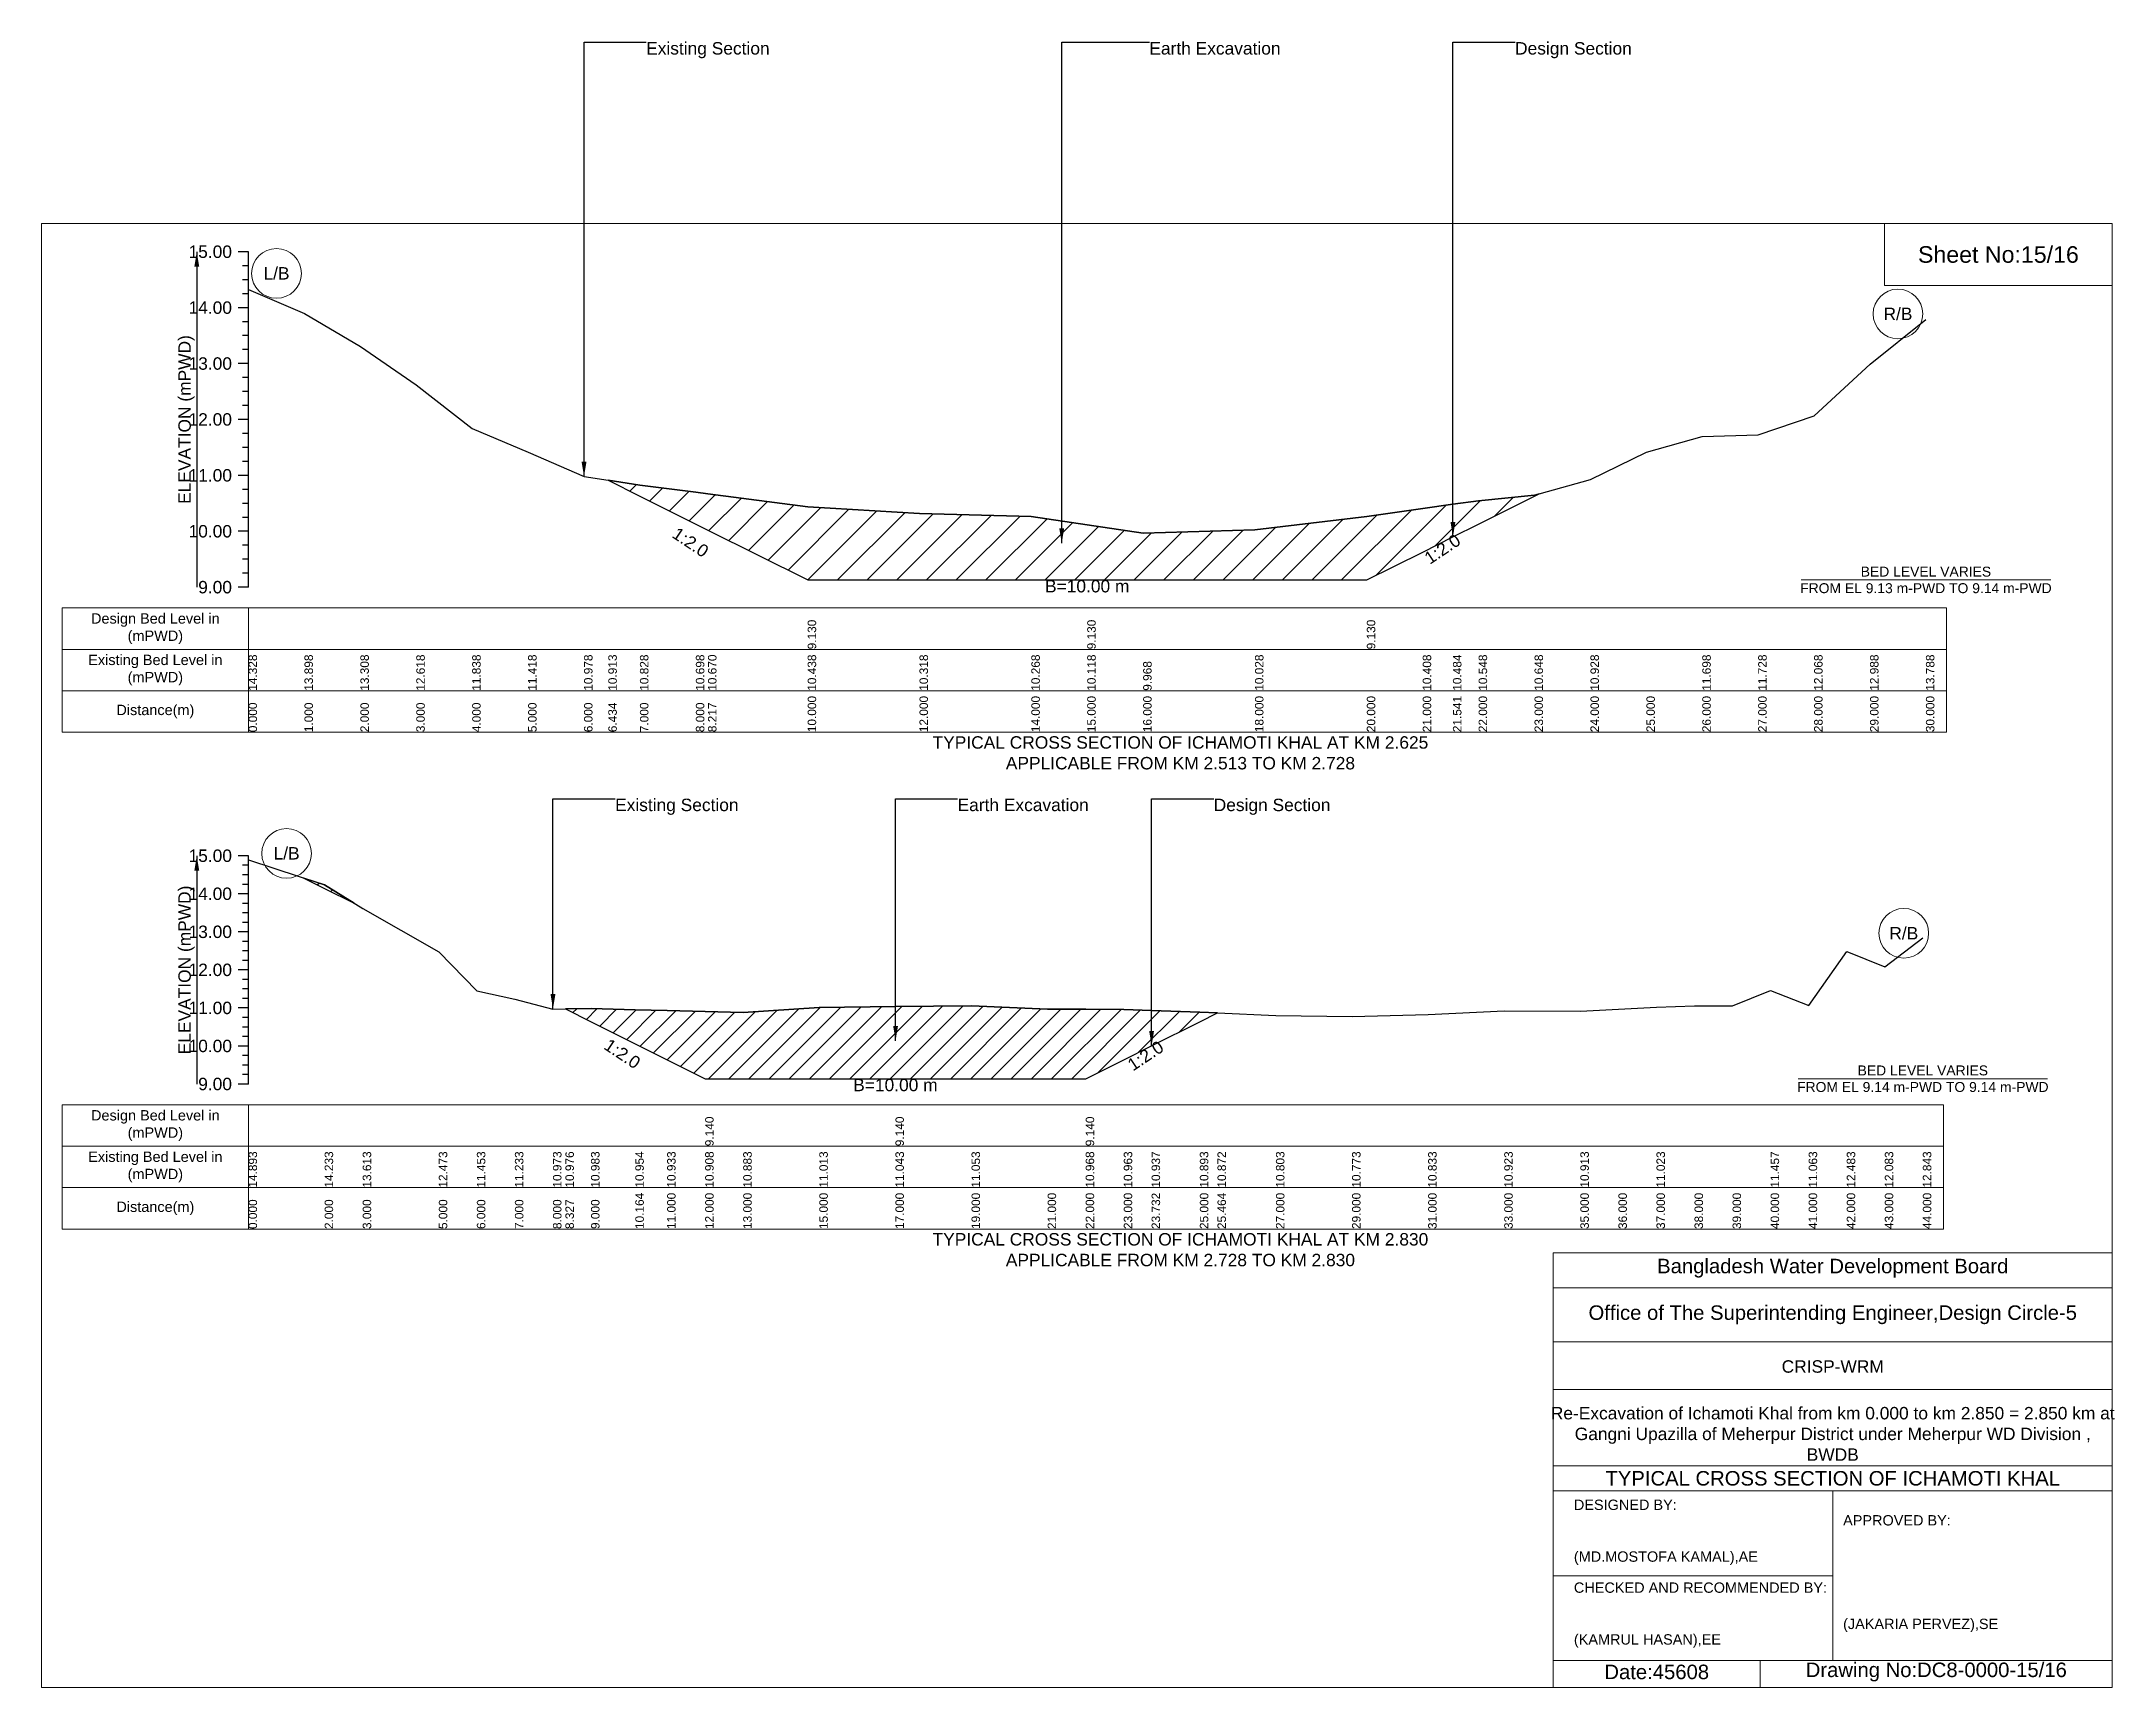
# Model space of a CAD drawing. Header units: inches. Extents: x 91000 to 258009, y -5656 to 703.
# Drawn here: x 240000 to 248009, y -5656 to 703 of the extents above; entities that cross this region are included whole.
import ezdxf

# ---------------------------------------------------------------- set-up
doc = ezdxf.new("R2010")
doc.units = ezdxf.units.IN
doc.header["$LTSCALE"] = 7
doc.header["$MEASUREMENT"] = 0
for name, color, linetype, lineweight in [('Cross section Data Border', 7, 'Continuous', 9), ('Cross Section Labels', 7, 'Continuous', 9), ('Existing_Bed_Level for Xsection', 7, 'Continuous', 25), ('Long Section Labels', 7, 'Continuous', 9)]:
    doc.layers.add(name, color=color, linetype=linetype, lineweight=lineweight)
doc.styles.get("Standard").update_dxf_attribs({"font": 'arial.ttf'})
doc.dimstyles.get("Standard").update_dxf_attribs({"dimtxt": 0.18, "dimasz": 0.18, "dimexe": 0.18, "dimexo": 0.0625, "dimgap": 0.09, "dimtad": 0, "dimtih": 1, "dimtoh": 1, "dimdec": 4, "dimzin": 0, "dimdsep": 46, "dimtxsty": 'Standard', "dimcen": 0.09, "dimadec": 0, "dimazin": 0, "dimtfac": 1, "dimtdec": 4, "dimtofl": 0, "dimtmove": 0, "dimatfit": 3, "dimfxl": 1, "dimtolj": 1, "dimtzin": 0, "dimarcsym": 0})

msp = doc.modelspace()

# ---------------------------------------------------------------- texts
at = {"layer": 'Cross section Data Border', "char_height": 40, "width": 640, "attachment_point": 5}
for s, insert in [('Design Bed Level in (mPWD)', (240440, -1565.1)), ('Existing Bed Level in (mPWD)', (240440, -1725.1)), ('Distance(m)', (240440, -1885.1)), ('Design Bed Level in (mPWD)', (240440, -3484.6)), ('Existing Bed Level in (mPWD)', (240440, -3644.6)), ('Distance(m)', (240440, -3804.6))]:
    msp.add_mtext(s, dxfattribs=dict(at, insert=insert))
at = {"layer": 'Cross Section Labels'}
for s, insert, char_height, attachment_point in [('Existing Section', (242336, 700.9), 48, 1), ('Earth Excavation', (244280, 700.9), 48, 1), ('Design Section', (245692.8, 700.9), 48, 1), ('L/B', (240908, -192.7), 48, 5), ('R/B', (247172, -349.3), 48, 5), ('BED LEVEL VARIES ^JFROM EL 9.13 m-PWD TO 9.14 m-PWD', (247280, -1377), 38.4, 5), ('B=10.00 m', (244040, -1377), 48, 2), ('TYPICAL CROSS SECTION OF ICHAMOTI KHAL AT KM 2.625^JAPPLICABLE FROM KM 2.513 TO KM 2.728', (244400, -2045.1), 48, 5), ('Existing Section', (242216, -2222.1), 48, 1), ('Earth Excavation', (243539, -2222.1), 48, 1), ('Design Section', (244528.6, -2222.1), 48, 1), ('L/B', (240947, -2433.4), 48, 5), ('R/B', (247194.5, -2742.1), 48, 5), ('BED LEVEL VARIES ^JFROM EL 9.14 m-PWD TO 9.14 m-PWD', (247268, -3304.1), 38.4, 5), ('B=10.00 m', (243299, -3304.1), 48, 2), ('TYPICAL CROSS SECTION OF ICHAMOTI KHAL AT KM 2.830^JAPPLICABLE FROM KM 2.728 TO KM 2.830', (244400, -3964.6), 48, 5)]:
    msp.add_mtext(s, dxfattribs=dict(at, insert=insert, char_height=char_height, attachment_point=attachment_point))
at = {"layer": 'Cross Section Labels', "char_height": 48, "attachment_point": 2}
for insert, rotation in [((242520.9, -1211.5), 326.30993), ((245398.8, -1237.6), 33.69007), ((242257.3, -3187.5), 326.30993), ((244251.9, -3195.1), 33.69007)]:
    msp.add_mtext('1:2.0', dxfattribs=dict(at, insert=insert, rotation=rotation))
at = {"layer": 'Existing_Bed_Level for Xsection', "char_height": 48, "attachment_point": 6}
for s, insert in [('15.00', (240736, -109.1)), ('14.00', (240736, -325.1)), ('13.00', (240736, -541.1)), ('12.00', (240736, -757.1)), ('11.00', (240736, -973.1)), ('10.00', (240736, -1189.1)), ('9.00', (240736, -1405.1)), ('15.00', (240736, -2442.6)), ('14.00', (240736, -2589.6)), ('13.00', (240736, -2736.6)), ('12.00', (240736, -2883.6)), ('11.00', (240736, -3030.6)), ('10.00', (240736, -3177.6)), ('9.00', (240736, -3324.6))]:
    msp.add_mtext(s, dxfattribs=dict(at, insert=insert))
at = {"layer": 'Existing_Bed_Level for Xsection', "rotation": 90}
for s, insert, char_height, attachment_point in [('ELEVATION (mPWD)', (240560, -757.1), 48, 5), ('9.130', (242960, -1645.1), 32.8, 1), ('9.130', (244040, -1645.1), 32.8, 1), ('9.130', (245120, -1645.1), 32.8, 1), ('14.328', (240800, -1805.1), 32.8, 1), ('13.898', (241016, -1805.1), 32.8, 1), ('13.308', (241232, -1805.1), 32.8, 1), ('12.618', (241448, -1805.1), 32.8, 1), ('11.838', (241664, -1805.1), 32.8, 1), ('11.418', (241880, -1805.1), 32.8, 1), ('10.978', (242096, -1805.1), 32.8, 1), ('10.913', (242189.8, -1805.1), 32.8, 1), ('10.828', (242312, -1805.1), 32.8, 1), ('10.698', (242528, -1805.1), 32.8, 1), ('10.670', (242574.9, -1805.1), 32.8, 1), ('10.438', (242960, -1805.1), 32.8, 1), ('10.318', (243392, -1805.1), 32.8, 1), ('10.268', (243824, -1805.1), 32.8, 1), ('10.118', (244040, -1805.1), 32.8, 1), ('10.028', (244688, -1805.1), 32.8, 1), ('10.408', (245336, -1805.1), 32.8, 1), ('10.484', (245452.8, -1805.1), 32.8, 1), ('10.548', (245552, -1805.1), 32.8, 1), ('10.648', (245768, -1805.1), 32.8, 1), ('10.928', (245984, -1805.1), 32.8, 1), ('11.698', (246416, -1805.1), 32.8, 1), ('11.728', (246632, -1805.1), 32.8, 1), ('12.068', (246848, -1805.1), 32.8, 1), ('12.988', (247064, -1805.1), 32.8, 1), ('13.788', (247280, -1805.1), 32.8, 1), ('9.968', (244256, -1805.1), 32.8, 1), ('10.000', (242960, -1965.1), 32.8, 1), ('12.000', (243392, -1965.1), 32.8, 1), ('14.000', (243824, -1965.1), 32.8, 1), ('15.000', (244040, -1965.1), 32.8, 1), ('16.000', (244256, -1965.1), 32.8, 1), ('18.000', (244688, -1965.1), 32.8, 1), ('20.000', (245120, -1965.1), 32.8, 1), ('21.000', (245336, -1965.1), 32.8, 1), ('21.541', (245452.8, -1965.1), 32.8, 1), ('22.000', (245552, -1965.1), 32.8, 1), ('23.000', (245768, -1965.1), 32.8, 1), ('24.000', (245984, -1965.1), 32.8, 1), ('25.000', (246200, -1965.1), 32.8, 1), ('26.000', (246416, -1965.1), 32.8, 1), ('27.000', (246632, -1965.1), 32.8, 1), ('28.000', (246848, -1965.1), 32.8, 1), ('29.000', (247064, -1965.1), 32.8, 1), ('30.000', (247280, -1965.1), 32.8, 1), ('0.000', (240800, -1965.1), 32.8, 1), ('1.000', (241016, -1965.1), 32.8, 1), ('2.000', (241232, -1965.1), 32.8, 1), ('3.000', (241448, -1965.1), 32.8, 1), ('4.000', (241664, -1965.1), 32.8, 1), ('5.000', (241880, -1965.1), 32.8, 1), ('6.000', (242096, -1965.1), 32.8, 1), ('6.434', (242189.8, -1965.1), 32.8, 1), ('7.000', (242312, -1965.1), 32.8, 1), ('8.000', (242528, -1965.1), 32.8, 1), ('8.217', (242574.9, -1965.1), 32.8, 1), ('ELEVATION (mPWD)', (240560, -2883.6), 48, 5), ('9.140', (242564, -3564.6), 32.8, 1), ('9.140', (243299, -3564.6), 32.8, 1), ('9.140', (244034, -3564.6), 32.8, 1), ('14.893', (240800, -3724.6), 32.8, 1), ('14.233', (241094, -3724.6), 32.8, 1), ('13.613', (241241, -3724.6), 32.8, 1), ('12.473', (241535, -3724.6), 32.8, 1), ('11.453', (241682, -3724.6), 32.8, 1), ('11.233', (241829, -3724.6), 32.8, 1), ('10.973', (241976, -3724.6), 32.8, 1), ('10.976', (242024.1, -3724.6), 32.8, 1), ('10.983', (242123, -3724.6), 32.8, 1), ('10.954', (242294.1, -3724.6), 32.8, 1), ('10.933', (242417, -3724.6), 32.8, 1), ('10.908', (242564, -3724.6), 32.8, 1), ('10.883', (242711, -3724.6), 32.8, 1), ('11.013', (243005, -3724.6), 32.8, 1), ('11.043', (243299, -3724.6), 32.8, 1), ('11.053', (243593, -3724.6), 32.8, 1), ('10.968', (244034, -3724.6), 32.8, 1), ('10.963', (244181, -3724.6), 32.8, 1), ('10.937', (244288.6, -3724.6), 32.8, 1), ('10.893', (244475, -3724.6), 32.8, 1), ('10.872', (244543.2, -3724.6), 32.8, 1), ('10.803', (244769, -3724.6), 32.8, 1), ('10.773', (245063, -3724.6), 32.8, 1), ('10.833', (245357, -3724.6), 32.8, 1), ('10.923', (245651, -3724.6), 32.8, 1), ('10.913', (245945, -3724.6), 32.8, 1), ('11.023', (246239, -3724.6), 32.8, 1), ('11.457', (246680, -3724.6), 32.8, 1), ('11.063', (246827, -3724.6), 32.8, 1), ('12.483', (246974, -3724.6), 32.8, 1), ('12.083', (247121, -3724.6), 32.8, 1), ('12.843', (247268, -3724.6), 32.8, 1), ('10.164', (242294.1, -3884.6), 32.8, 1), ('11.000', (242417, -3884.6), 32.8, 1), ('12.000', (242564, -3884.6), 32.8, 1), ('13.000', (242711, -3884.6), 32.8, 1), ('15.000', (243005, -3884.6), 32.8, 1), ('17.000', (243299, -3884.6), 32.8, 1), ('19.000', (243593, -3884.6), 32.8, 1), ('21.000', (243887, -3884.6), 32.8, 1), ('22.000', (244034, -3884.6), 32.8, 1), ('23.000', (244181, -3884.6), 32.8, 1), ('23.732', (244288.6, -3884.6), 32.8, 1), ('25.000', (244475, -3884.6), 32.8, 1), ('25.464', (244543.2, -3884.6), 32.8, 1), ('27.000', (244769, -3884.6), 32.8, 1), ('29.000', (245063, -3884.6), 32.8, 1), ('31.000', (245357, -3884.6), 32.8, 1), ('33.000', (245651, -3884.6), 32.8, 1), ('35.000', (245945, -3884.6), 32.8, 1), ('36.000', (246092, -3884.6), 32.8, 1), ('37.000', (246239, -3884.6), 32.8, 1), ('38.000', (246386, -3884.6), 32.8, 1), ('39.000', (246533, -3884.6), 32.8, 1), ('40.000', (246680, -3884.6), 32.8, 1), ('41.000', (246827, -3884.6), 32.8, 1), ('42.000', (246974, -3884.6), 32.8, 1), ('43.000', (247121, -3884.6), 32.8, 1), ('44.000', (247268, -3884.6), 32.8, 1), ('0.000', (240800, -3884.6), 32.8, 1), ('2.000', (241094, -3884.6), 32.8, 1), ('3.000', (241241, -3884.6), 32.8, 1), ('5.000', (241535, -3884.6), 32.8, 1), ('6.000', (241682, -3884.6), 32.8, 1), ('7.000', (241829, -3884.6), 32.8, 1), ('8.000', (241976, -3884.6), 32.8, 1), ('8.327', (242024.1, -3884.6), 32.8, 1), ('9.000', (242123, -3884.6), 32.8, 1)]:
    msp.add_mtext(s, dxfattribs=dict(at, insert=insert, char_height=char_height, attachment_point=attachment_point))
at = {"layer": 'Long Section Labels', "attachment_point": 5}
for s, insert, char_height in [('Sheet No:15/16', (247560, -120), 64), ('Bangladesh Water Development Board', (246920, -4036), 56), ('Office of The Superintending Engineer,Design Circle-5', (246920, -4216), 56)]:
    msp.add_mtext(s, dxfattribs=dict(at, insert=insert, char_height=char_height))
at = {"layer": 'Long Section Labels'}
for s, insert, char_height, width, attachment_point in [('CRISP-WRM', (246920, -4416), 48, 2240, 5), ('Re-Excavation of Ichamoti Khal from km 0.000 to km 2.850 = 2.850 km at^JGangni Upazilla of Meherpur District under Meherpur WD Division ,^JBWDB', (246920, -4676), 48, 2160, 5), ('TYPICAL CROSS SECTION OF ICHAMOTI KHAL', (246920, -4848), 56, 2240, 5), ('DESIGNED BY:^J^J^J(MD.MOSTOFA KAMAL),AE', (245920, -5056), 40, 1120, 4), ('APPROVED BY:^J^J^J^J^J^J(JAKARIA PERVEZ),SE', (246960, -5216), 40, 1120, 4), ('CHECKED AND RECOMMENDED BY:^J^J^J(KAMRUL HASAN),EE', (245920, -5376), 40, 1120, 4), ('Date:45608', (246240, -5596), 56, 1120, 5), ('Drawing No:DC8-0000-15/16', (247320, -5596), 56, 1760, 5)]:
    msp.add_mtext(s, dxfattribs=dict(at, insert=insert, char_height=char_height, width=width, attachment_point=attachment_point))

# ---------------------------------------------------------------- hatches: boundary and pattern name
at = {"layer": 'Existing_Bed_Level for Xsection'}
h = msp.add_hatch(dxfattribs=at)
h.set_pattern_fill('ANSI31', color=256, scale=648, style=0)
h.paths.add_polyline_path([(242189.8, -991.9), (242312, -1053), (242528, -1161), (242574.9, -1184.5), (242960, -1377), (243392, -1377), (243824, -1377), (244040, -1377), (244256, -1377), (244688, -1377), (245120, -1377), (245336, -1269), (245452.8, -1210.6), (245552, -1161), (245768, -1053), (245785.7, -1044.2), (245768, -1049.1), (245552, -1070.7), (245452.8, -1084.6), (245336, -1101), (245120, -1131.2), (244688, -1183), (244256, -1196), (244040, -1163.6), (243824, -1131.2), (243392, -1120.4), (242960, -1094.5), (242574.9, -1044.4), (242528, -1038.3), (242312, -1010.2)])
h = msp.add_hatch(dxfattribs=at)
h.set_pattern_fill('ANSI31', color=256, scale=441, style=0)
h.paths.add_polyline_path([(241013.6, -2528.8), (241094, -2569.1), (241207.9, -2626), (241094, -2555.4)])
h = msp.add_hatch(dxfattribs=at)
h.set_pattern_fill('ANSI31', color=256, scale=441, style=0)
h.paths.add_polyline_path([(242024.1, -3034.1), (242123, -3083.6), (242294.1, -3169.1), (242417, -3230.6), (242564, -3304.1), (242711, -3304.1), (243005, -3304.1), (243299, -3304.1), (243593, -3304.1), (243887, -3304.1), (244034, -3304.1), (244181, -3230.6), (244288.6, -3176.7), (244475, -3083.6), (244543.2, -3049.4), (244475, -3046.4), (244288.6, -3039.8), (244181, -3036.1), (244034, -3035.3), (243887, -3034.6), (243593, -3022.8), (243299, -3024.3), (243005, -3028.7), (242711, -3047.8), (242564, -3044.2), (242417, -3040.5), (242294.1, -3037.4), (242123, -3033.1)])

# ---------------------------------------------------------------- linework, layer by layer
at = {"layer": 'Cross section Data Border'}
for points in [[(240080, -1485.1), (247360, -1485.1), (247360, -1965.1), (240080, -1965.1)], [(240080, -3404.6), (247348, -3404.6), (247348, -3884.6), (240080, -3884.6)]]:
    msp.add_lwpolyline(points, close=True, dxfattribs=at)
for points in [[(240800, -1485.1), (240800, -1965.1)], [(240080, -1645.1), (247360, -1645.1)], [(240080, -1805.1), (247360, -1805.1)], [(240800, -3404.6), (240800, -3884.6)], [(240080, -3564.6), (247348, -3564.6)], [(240080, -3724.6), (247348, -3724.6)]]:
    msp.add_lwpolyline(points, dxfattribs=at)
at = {"layer": 'Cross Section Labels'}
for points in [[(246797.8, -1377), (247762.2, -1377)], [(246785.8, -3304.1), (247750.2, -3304.1)]]:
    msp.add_lwpolyline(points, dxfattribs=at)
for centre in [(240908, -192.7), (247172, -349.3), (240947, -2433.4), (247194.5, -2742.1)]:
    msp.add_circle(centre, 96, dxfattribs=at)
at = {"layer": 'Existing_Bed_Level for Xsection'}
for points in [[(240800, -109.1), (240760, -109.1)], [(240800, -1405.1), (240800, -1189.1), (240800, -973.1), (240800, -757.1), (240800, -541.1), (240800, -325.1), (240800, -109.1)], [(240800, -163.1), (240776, -163.1)], [(240800, -217.1), (240776, -217.1)], [(240800, -271.1), (240776, -271.1)], [(240800, -254.2), (241016, -347.1), (241232, -474.6), (241448, -623.6), (241664, -792.1), (241880, -882.8), (242096, -977.8), (242189.8, -991.9), (242312, -1010.2), (242528, -1038.3), (242574.9, -1044.4), (242960, -1094.5), (242960, -1094.5), (243392, -1120.4), (243824, -1131.2), (244040, -1163.6), (244040, -1163.6), (244256, -1196), (244688, -1183), (245120, -1131.2), (245120, -1131.2), (245336, -1101), (245452.8, -1084.6), (245552, -1070.7), (245768, -1049.1), (245785.7, -1044.2), (245984, -988.6), (246200, -882.8), (246416, -822.3), (246632, -815.8), (246848, -742.4), (247064, -543.7), (247280, -370.9)], [(240800, -325.1), (240760, -325.1)], [(240800, -379.1), (240776, -379.1)], [(240800, -433.1), (240776, -433.1)], [(240800, -541.1), (240760, -541.1)], [(240800, -487.1), (240776, -487.1)], [(240800, -595.1), (240776, -595.1)], [(240800, -649.1), (240776, -649.1)], [(240800, -703.1), (240776, -703.1)], [(240800, -757.1), (240760, -757.1)], [(240800, -811.1), (240776, -811.1)], [(240800, -865.1), (240776, -865.1)], [(240800, -919.1), (240776, -919.1)], [(240800, -973.1), (240760, -973.1)], [(240800, -1027.1), (240776, -1027.1)], [(240800, -1081.1), (240776, -1081.1)], [(240800, -1189.1), (240760, -1189.1)], [(240800, -1135.1), (240776, -1135.1)], [(240800, -1243.1), (240776, -1243.1)], [(240800, -1297.1), (240776, -1297.1)], [(240800, -1351.1), (240776, -1351.1)], [(240800, -1405.1), (240760, -1405.1)], [(240800, -2442.6), (240760, -2442.6)], [(240800, -2479.4), (240776, -2479.4)], [(240800, -3324.6), (240800, -3177.6), (240800, -3030.6), (240800, -2883.6), (240800, -2736.6), (240800, -2589.6), (240800, -2442.6)], [(240800, -2458.4), (241094, -2555.4), (241241, -2646.5), (241535, -2814.1), (241682, -2964), (241829, -2996.4), (241976, -3034.6), (242024.1, -3034.1), (242123, -3033.1), (242294.1, -3037.4), (242417, -3040.5), (242564, -3044.2), (242564, -3044.2), (242711, -3047.8), (243005, -3028.7), (243299, -3024.3), (243299, -3024.3), (243593, -3022.8), (243887, -3034.6), (244034, -3035.3), (244034, -3035.3), (244181, -3036.1), (244288.6, -3039.8), (244475, -3046.4), (244543.2, -3049.4), (244769, -3059.6), (245063, -3064), (245357, -3055.2), (245651, -3041.9), (245945, -3043.4), (246092, -3034.6), (246239, -3027.2), (246386, -3022.8), (246533, -3022.8), (246680, -2963.5), (246827, -3021.4), (246974, -2812.6), (247121, -2871.4), (247268, -2759.7)], [(240800, -2516.1), (240776, -2516.1)], [(240800, -2552.9), (240776, -2552.9)], [(240800, -2589.6), (240760, -2589.6)], [(240800, -2626.4), (240776, -2626.4)], [(240800, -2663.1), (240776, -2663.1)], [(240800, -2699.9), (240776, -2699.9)], [(240800, -2736.6), (240760, -2736.6)], [(240800, -2773.4), (240776, -2773.4)], [(240800, -2810.1), (240776, -2810.1)], [(240800, -2846.9), (240776, -2846.9)], [(240800, -2883.6), (240760, -2883.6)], [(240800, -2920.4), (240776, -2920.4)], [(240800, -2957.1), (240776, -2957.1)], [(240800, -3030.6), (240760, -3030.6)], [(240800, -2993.9), (240776, -2993.9)], [(240800, -3067.4), (240776, -3067.4)], [(240800, -3104.1), (240776, -3104.1)], [(240800, -3177.6), (240760, -3177.6)], [(240800, -3140.9), (240776, -3140.9)], [(240800, -3214.4), (240776, -3214.4)], [(240800, -3251.1), (240776, -3251.1)], [(240800, -3324.6), (240760, -3324.6)], [(240800, -3287.9), (240776, -3287.9)]]:
    msp.add_lwpolyline(points, dxfattribs=at)
for points in [[(242189.8, -991.9), (242189.8, -991.9), (242312, -1053), (242528, -1161), (242574.9, -1184.5), (242960, -1377), (242960, -1377), (243392, -1377), (243824, -1377), (244040, -1377), (244040, -1377), (244256, -1377), (244688, -1377), (245120, -1377), (245120, -1377), (245336, -1269), (245452.8, -1210.6), (245552, -1161), (245768, -1053), (245785.7, -1044.2), (245785.7, -1044.2), (245785.7, -1044.2), (245768, -1049.1), (245552, -1070.7), (245452.8, -1084.6), (245336, -1101), (245120, -1131.2), (245120, -1131.2), (244688, -1183), (244256, -1196), (244040, -1163.6), (244040, -1163.6), (243824, -1131.2), (243392, -1120.4), (242960, -1094.5), (242960, -1094.5), (242574.9, -1044.4), (242528, -1038.3), (242312, -1010.2), (242189.8, -991.9)], [(241013.6, -2528.8), (241094, -2569.1), (241207.9, -2626), (241094, -2555.4)], [(242024.1, -3034.1), (242024.1, -3034.1), (242123, -3083.6), (242294.1, -3169.1), (242417, -3230.6), (242564, -3304.1), (242564, -3304.1), (242711, -3304.1), (243005, -3304.1), (243299, -3304.1), (243299, -3304.1), (243593, -3304.1), (243887, -3304.1), (244034, -3304.1), (244034, -3304.1), (244181, -3230.6), (244288.6, -3176.7), (244475, -3083.6), (244543.2, -3049.4), (244475, -3046.4), (244288.6, -3039.8), (244181, -3036.1), (244034, -3035.3), (244034, -3035.3), (243887, -3034.6), (243593, -3022.8), (243299, -3024.3), (243299, -3024.3), (243005, -3028.7), (242711, -3047.8), (242564, -3044.2), (242564, -3044.2), (242417, -3040.5), (242294.1, -3037.4), (242123, -3033.1), (242024.1, -3034.1)]]:
    msp.add_lwpolyline(points, close=True, dxfattribs=at)
at = {"layer": 'Long Section Labels'}
for points in [[(240000, 0), (248000, 0), (248000, -5656), (240000, -5656)], [(247120, 0), (248000, 0), (248000, -240), (247120, -240)]]:
    msp.add_lwpolyline(points, close=True, dxfattribs=at)
for points in [[(245840, -5656), (245840, -3976), (248000, -3976)], [(245840, -4112), (248000, -4112)], [(245840, -4320), (248000, -4320)], [(245840, -4504), (248000, -4504)], [(245840, -4800), (248000, -4800)], [(245840, -4896), (248000, -4896)], [(246920, -4896), (246920, -5552)], [(245840, -5224), (246920, -5224)], [(245840, -5552), (248000, -5552)], [(246640, -5552), (246640, -5656)]]:
    msp.add_lwpolyline(points, dxfattribs=at)

msp.set_redraw_order([(e.dxf.handle, doc.entitydb.next_handle()) for e in msp.query("TEXT MTEXT ATTDEF DIMENSION ARC_DIMENSION")])  # texts and dimensions are drawn at this point

# ---------------------------------------------------------------- leaders
at = {"layer": 'Cross Section Labels', "annotation_type": 0, "has_hookline": 1, "hookline_direction": 0}
for points, text_width in [([(242096, -977.8), (242096, 700.9), (242335.9, 700.9)], 467.2), ([(243941.5, -1234.7), (243941.5, 700.9), (244279.9, 700.9)], 497), ([(245452.8, -1210.6), (245452.8, 700.9), (245692.7, 700.9)], 441.2), ([(241976, -3034.6), (241976, -2222.1), (242215.9, -2222.1)], 467.2), ([(243299.6, -3157.2), (243299.6, -2222.1), (243538.9, -2222.1)], 497), ([(244288.6, -3176.7), (244288.6, -2222.1), (244528.5, -2222.1)], 441.2)]:
    msp.add_leader(points, dimstyle='Standard', override={"dimasz": 57.6}, dxfattribs=dict(at, text_width=text_width))
at = {"layer": 'Existing_Bed_Level for Xsection'}
for points in [[(240600, -109.1), (240600, -1405.1)], [(240600, -2442.6), (240600, -3324.6)]]:
    msp.add_leader(points, dimstyle='Standard', override={"dimasz": 57.6}, dxfattribs=at)

doc.saveas('drawing.dxf')
